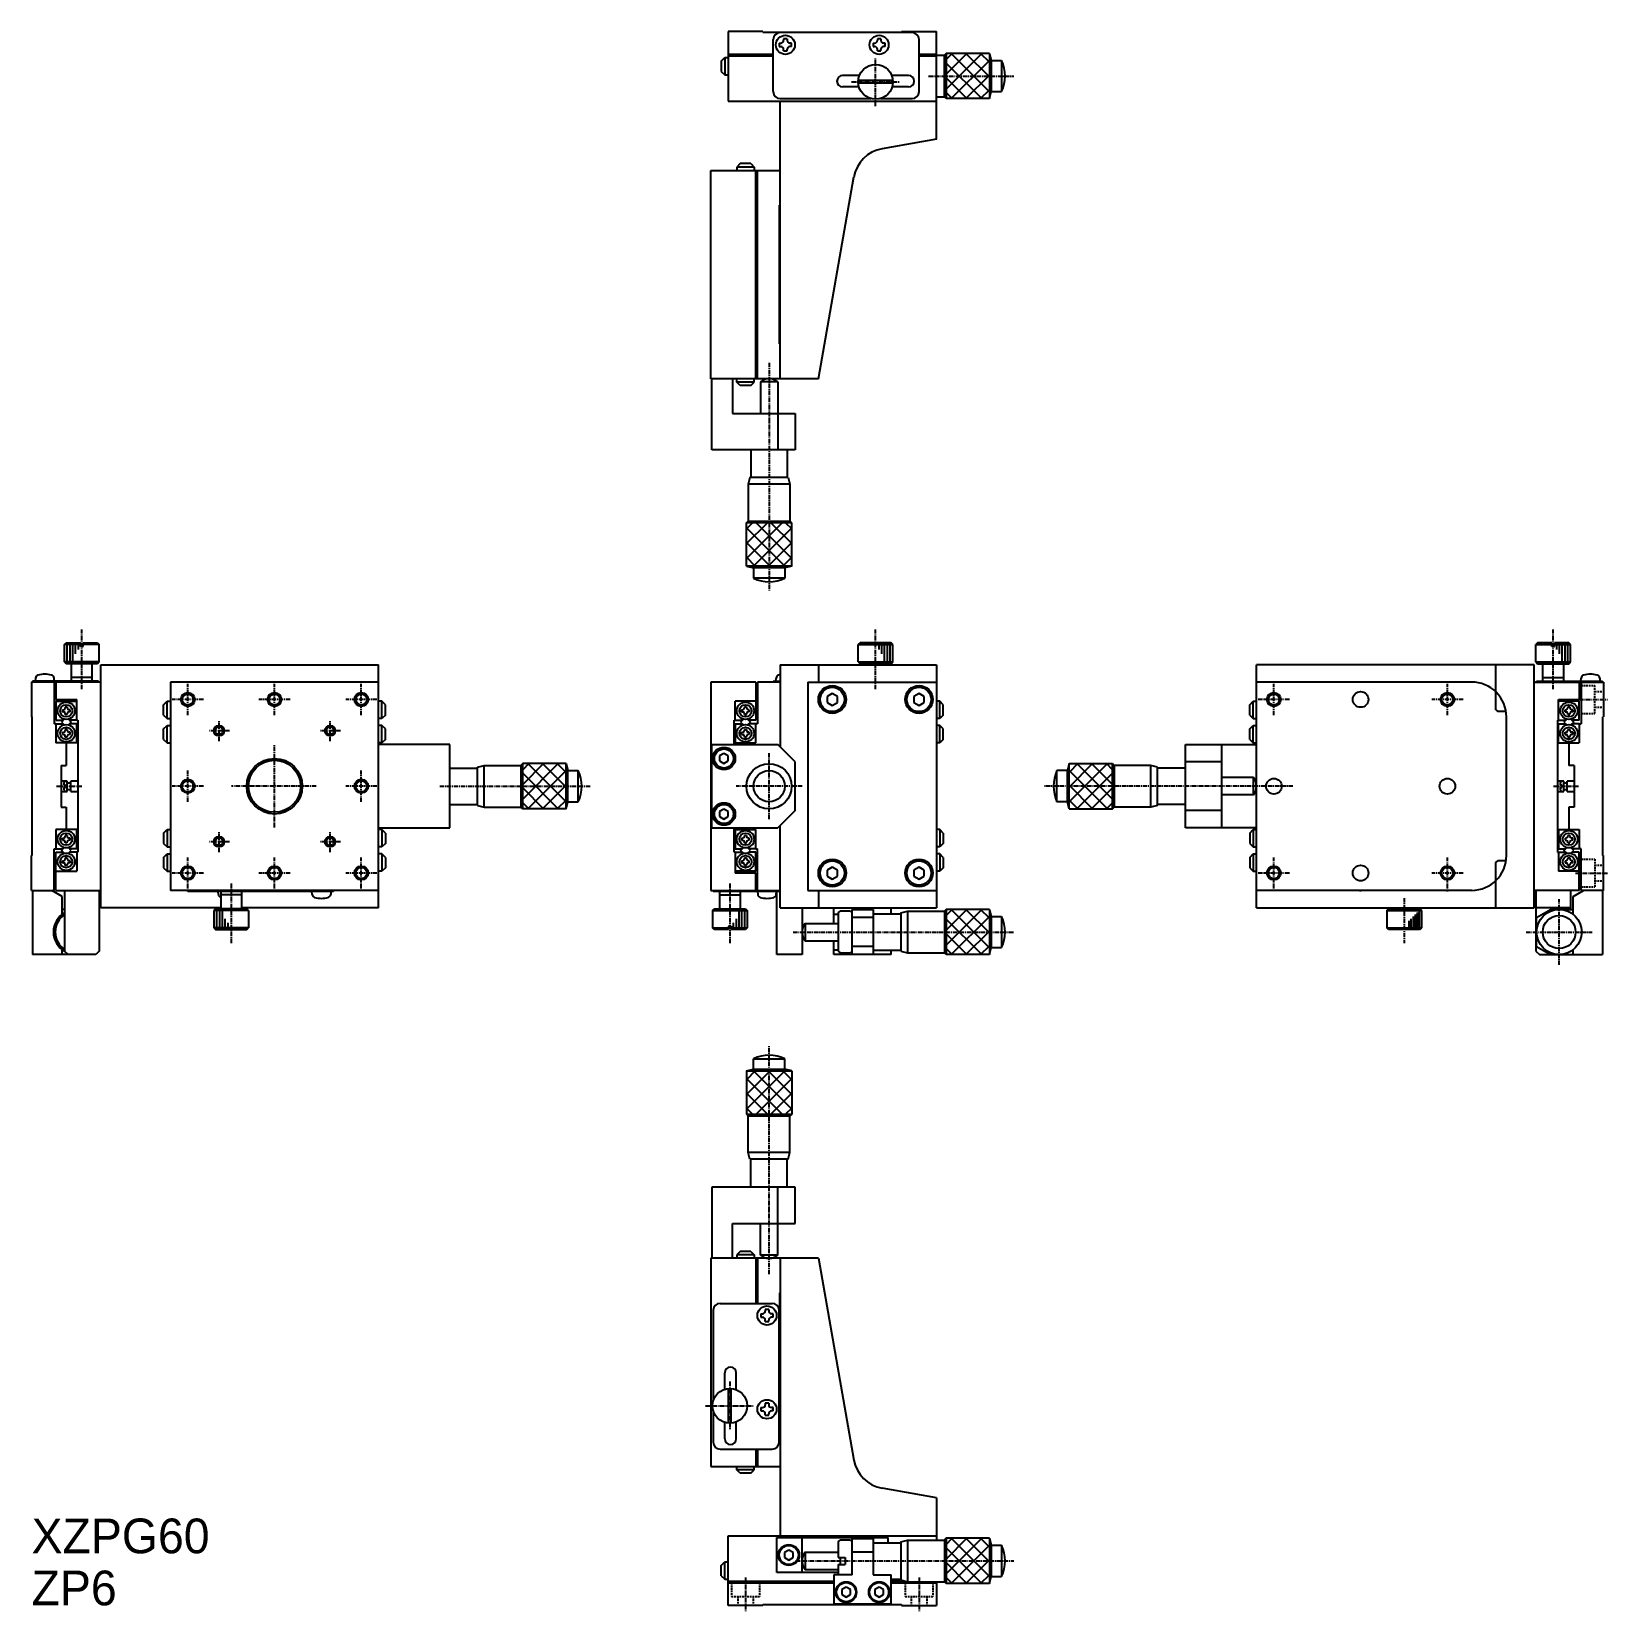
# Model space of a CAD drawing. Extents: x 12 to 466, y 8 to 463.
import ezdxf

# ---------------------------------------------------------------- set-up
doc = ezdxf.new("R2010")
doc.units = 0
doc.linetypes.add('CENTER', pattern=[2, 1.25, -0.25, 0.25, -0.25])
doc.linetypes.add('DASHED', pattern=[0.75, 0.5, -0.25])
doc.layers.get('0').update_dxf_attribs({"linetype": 'CONTINUOUS'})
doc.layers.add('CENTER', color=1, linetype='CENTER')

msp = doc.modelspace()

# ---------------------------------------------------------------- texts
at = {"color": 7, "linetype": 'CONTINUOUS'}
for s, p in [('XZPG60', (12, 25.01)), ('ZP6', (12, 10.01))]:
    msp.add_text(s, height=10, dxfattribs=at).set_placement(p)

# ---------------------------------------------------------------- linework, layer by layer
at = {"color": 7, "linetype": 'CONTINUOUS'}
for p, q in [((222.69, 463.42), (212.69, 463.42)), ((212.69, 463.42), (212.69, 443.42)), ((222.69, 463.22), (222.69, 463.42)), ((222.69, 463.22), (262.69, 463.22)), ((225.69, 446.12), (225.69, 461.12)), ((227.44, 460.12), (227.89, 460.12)), ((227.44, 460.12), (227.44, 459.12)), ((265.69, 463.12), (227.69, 463.12)), ((229.69, 461.37), (228.69, 461.37)), ((228.69, 461.37), (228.69, 460.92)), ((229.69, 461.37), (229.69, 460.92)), ((230.94, 460.12), (230.49, 460.12)), ((230.94, 459.12), (230.94, 460.12)), ((254.44, 460.12), (254.89, 460.12)), ((254.44, 460.12), (254.44, 459.12)), ((256.69, 461.37), (255.69, 461.37)), ((255.69, 461.37), (255.69, 460.92)), ((256.69, 461.37), (256.69, 460.92)), ((257.94, 460.12), (257.49, 460.12)), ((257.94, 459.12), (257.94, 460.12)), ((262.69, 463.42), (272.69, 463.42)), ((262.69, 463.22), (262.69, 463.42)), ((267.69, 446.12), (267.69, 461.12)), ((272.69, 443.42), (272.69, 463.42)), ((210.73, 454.92), (211.73, 455.92)), ((211.73, 455.92), (211.73, 450.92)), ((211.73, 455.92), (212.69, 455.92)), ((212.69, 456.92), (225.69, 456.92)), ((212.69, 456.42), (225.69, 456.42)), ((227.44, 459.12), (227.89, 459.12)), ((228.69, 457.87), (228.69, 458.32)), ((228.69, 457.87), (229.69, 457.87)), ((229.69, 457.87), (229.69, 458.32)), ((230.94, 459.12), (230.49, 459.12)), ((254.44, 459.12), (254.89, 459.12)), ((255.69, 457.87), (255.69, 458.32)), ((255.69, 457.87), (256.69, 457.87)), ((256.69, 457.87), (256.69, 458.32)), ((257.94, 459.12), (257.49, 459.12)), ((267.69, 456.92), (272.69, 456.92)), ((267.69, 456.42), (272.69, 456.42)), ((272.69, 456.64), (274.99, 456.64)), ((275.49, 457.14), (274.99, 456.64)), ((274.99, 444.61), (274.99, 456.64)), ((275.49, 457.14), (275.49, 444.11)), ((287.99, 457.14), (275.49, 457.14)), ((287.99, 457.14), (287.99, 444.11)), ((287.99, 457.14), (288.49, 455.12)), ((210.73, 454.92), (210.73, 451.92)), ((210.73, 451.92), (211.73, 450.92)), ((211.73, 450.92), (212.69, 450.92)), ((250.55, 450.77), (245.69, 450.77)), ((264.69, 450.77), (259.84, 450.77)), ((288.49, 455.12), (291.49, 455.12)), ((288.49, 455.12), (288.49, 446.12)), ((291.49, 455.12), (291.49, 446.12)), ((250.41, 447.47), (245.69, 447.47)), ((260.18, 449.32), (250.21, 449.32)), ((260.18, 448.52), (250.21, 448.52)), ((264.69, 447.47), (259.98, 447.47)), ((287.99, 444.11), (288.49, 446.12)), ((288.49, 446.12), (291.49, 446.12)), ((212.69, 443.42), (272.69, 443.42)), ((227.69, 444.12), (253.79, 444.12)), ((227.69, 443.42), (272.69, 443.42)), ((227.69, 363.42), (227.69, 443.42)), ((256.59, 444.12), (265.69, 444.12)), ((272.69, 444.61), (274.99, 444.61)), ((272.69, 432.42), (272.69, 443.42)), ((275.49, 444.11), (274.99, 444.61)), ((287.99, 444.11), (275.49, 444.11)), ((272.69, 432.42), (257.05, 429.67)), ((207.69, 423.42), (227.69, 423.42)), ((207.69, 363.42), (207.69, 423.42)), ((216.19, 425.38), (215.19, 424.38)), ((220.19, 424.38), (215.19, 424.38)), ((215.19, 424.38), (215.19, 423.42)), ((219.19, 425.38), (216.19, 425.38)), ((219.19, 425.38), (220.19, 424.38)), ((220.19, 424.38), (220.19, 423.42)), ((220.69, 363.42), (220.69, 423.42)), ((221.19, 363.42), (221.19, 423.42)), ((238.69, 363.42), (248.94, 421.55)), ((227.49, 373.42), (227.49, 413.42)), ((227.69, 413.42), (227.49, 413.42)), ((227.69, 373.42), (227.49, 373.42)), ((238.69, 363.42), (207.69, 363.42)), ((207.99, 342.92), (207.99, 363.42)), ((213.99, 363.42), (213.99, 353.42)), ((215.19, 362.46), (215.19, 363.42)), ((216.19, 361.46), (215.19, 362.46)), ((220.19, 362.46), (215.19, 362.46)), ((219.19, 361.46), (216.19, 361.46)), ((219.19, 361.46), (220.19, 362.46)), ((220.19, 362.46), (220.19, 363.42)), ((227, 362.54), (221.99, 362.55)), ((221.99, 362.55), (221.99, 353.42)), ((226.99, 362.55), (226.99, 342.92)), ((213.99, 353.42), (231.99, 353.42)), ((231.99, 353.42), (231.99, 342.92)), ((231.99, 342.92), (207.99, 342.92)), ((219.24, 342.92), (219.24, 334.92)), ((229.74, 342.92), (229.74, 334.92)), ((218.99, 334.92), (218.48, 332.99)), ((218.48, 332.99), (218.48, 322.42)), ((230.51, 332.99), (218.51, 332.99)), ((229.99, 334.92), (218.99, 334.92)), ((229.99, 334.92), (230.51, 332.99)), ((230.51, 332.99), (230.51, 322.42)), ((217.98, 321.92), (218.48, 322.42)), ((231.01, 321.92), (217.98, 321.92)), ((217.98, 309.42), (217.98, 321.92)), ((218.48, 322.42), (230.51, 322.42)), ((231.01, 321.92), (230.51, 322.42)), ((231.01, 309.42), (231.01, 321.92)), ((231.01, 309.42), (217.98, 309.42)), ((217.98, 309.42), (219.99, 308.92)), ((228.99, 308.92), (219.99, 308.92)), ((219.99, 308.92), (219.99, 305.92)), ((228.99, 305.92), (219.99, 305.92)), ((231.01, 309.42), (228.99, 308.92)), ((228.99, 308.92), (228.99, 305.92)), ((21.5, 286.8), (22, 287.3)), ((26.1, 286.8), (21.5, 286.8)), ((21.5, 281.8), (21.5, 286.8)), ((22, 287.3), (26.1, 287.3)), ((26.1, 286.3), (26.1, 287.3)), ((26.9, 287.3), (31, 287.3)), ((26.9, 286.3), (26.9, 287.3)), ((31.5, 286.8), (26.9, 286.8)), ((31, 287.3), (31.5, 286.8)), ((31.5, 281.8), (31.5, 286.8)), ((250.69, 287.3), (250.19, 286.8)), ((250.19, 286.8), (260.19, 286.8)), ((250.19, 281.8), (250.19, 286.8)), ((259.69, 287.3), (250.69, 287.3)), ((260.19, 286.8), (259.69, 287.3)), ((260.19, 281.8), (260.19, 286.8)), ((445.93, 287.3), (445.43, 286.8)), ((445.43, 286.8), (450.03, 286.8)), ((445.43, 281.8), (445.43, 286.8)), ((450.03, 287.3), (445.93, 287.3)), ((450.03, 286.3), (450.03, 287.3)), ((454.93, 287.3), (450.83, 287.3)), ((450.83, 286.3), (450.83, 287.3)), ((450.83, 286.8), (455.43, 286.8)), ((455.43, 286.8), (454.93, 287.3)), ((455.43, 281.8), (455.43, 286.8)), ((26.5, 286.3), (26.1, 286.3)), ((26.5, 286.3), (26.9, 286.3)), ((450.43, 286.3), (450.03, 286.3)), ((450.43, 286.3), (450.83, 286.3)), ((31.5, 281.8), (21.5, 281.8)), ((22, 281.3), (21.5, 281.8)), ((31, 281.3), (22, 281.3)), ((23.5, 276.3), (23.5, 281.3)), ((29.5, 276.3), (29.5, 281.3)), ((31.5, 281.8), (31, 281.3)), ((32, 281), (112, 281)), ((32, 211), (32, 281)), ((112, 211), (112, 281)), ((227.69, 281), (272.69, 281)), ((227.69, 281), (227.69, 257.3)), ((238.69, 281), (238.69, 276)), ((250.19, 281.8), (260.19, 281.8)), ((250.19, 281.8), (250.69, 281.3)), ((250.69, 281.3), (259.69, 281.3)), ((252.19, 281), (252.19, 281.3)), ((258.19, 281), (258.19, 281.3)), ((259.69, 281.3), (260.19, 281.8)), ((272.69, 281), (272.69, 211)), ((364.93, 211), (364.93, 281)), ((444.93, 281), (364.93, 281)), ((433.93, 273.14), (433.93, 281)), ((444.93, 211), (444.93, 281)), ((445.43, 281.8), (455.43, 281.8)), ((445.43, 281.8), (445.93, 281.3)), ((445.93, 281.3), (454.93, 281.3)), ((447.43, 276.3), (447.43, 281.3)), ((453.43, 276.3), (453.43, 281.3)), ((454.93, 281.3), (455.43, 281.8)), ((12, 276), (12, 266)), ((32, 276), (12, 276)), ((12.3, 276.3), (12.3, 276)), ((31.3, 276.3), (12.3, 276.3)), ((13.13, 277.14), (13.05, 276.3)), ((18.55, 276.3), (18.48, 277.14)), ((18.5, 276), (18.5, 264)), ((19, 276), (19, 271)), ((29.5, 277.3), (23.5, 277.3)), ((31.3, 276), (31.3, 276.3)), ((32, 216), (32, 276)), ((112, 276), (52, 276)), ((52, 276), (52, 216)), ((207.69, 276), (207.69, 216)), ((220.69, 276), (207.69, 276)), ((220.69, 276), (220.69, 265)), ((221.19, 276), (221.19, 264)), ((227.69, 276), (221.19, 276)), ((225.69, 276.3), (227.69, 276.3)), ((225.69, 276.3), (225.69, 276)), ((226.44, 276.3), (226.52, 277.14)), ((235.69, 276), (235.69, 216)), ((235.69, 276), (272.69, 276)), ((426.93, 276), (364.93, 276)), ((433.93, 268), (433.93, 273.14)), ((444.93, 276), (464.93, 276)), ((444.93, 216), (444.93, 276)), ((445.63, 276.3), (464.63, 276.3)), ((445.63, 276), (445.63, 276.3)), ((447.43, 277.3), (453.43, 277.3)), ((457.93, 276), (457.93, 271)), ((458.38, 276.3), (458.46, 277.14)), ((458.43, 276), (458.43, 264)), ((463.81, 277.14), (463.88, 276.3)), ((464.63, 276.3), (464.63, 276)), ((464.93, 276), (464.93, 266)), ((19, 271), (25, 271)), ((19, 270.5), (19, 265)), ((19, 270.5), (25, 270.5)), ((22.3, 268.85), (21.7, 268.85)), ((21.7, 268.85), (21.7, 268.55)), ((22.3, 268.85), (22.3, 268.55)), ((25, 265), (25, 271)), ((50.04, 269.5), (51.04, 270.5)), ((50.04, 266.5), (50.04, 269.5)), ((51.04, 265.5), (51.04, 270.5)), ((51.04, 270.5), (52, 270.5)), ((112.96, 270.5), (112, 270.5)), ((113.96, 269.5), (112.96, 270.5)), ((112.96, 265.5), (112.96, 270.5)), ((113.96, 266.5), (113.96, 269.5)), ((220.69, 270.5), (214.69, 270.5)), ((214.69, 265), (214.69, 270.5)), ((217.39, 268.85), (217.99, 268.85)), ((217.39, 268.85), (217.39, 268.55)), ((217.99, 268.85), (217.99, 268.55)), ((242.69, 272.73), (241.19, 271.86)), ((241.19, 271.86), (241.19, 270.13)), ((241.19, 270.13), (242.69, 269.26)), ((244.19, 271.86), (242.69, 272.73)), ((242.69, 269.26), (244.19, 270.13)), ((244.19, 270.13), (244.19, 271.86)), ((267.69, 272.73), (266.19, 271.86)), ((266.19, 271.86), (266.19, 270.13)), ((266.19, 270.13), (267.69, 269.26)), ((269.19, 271.86), (267.69, 272.73)), ((267.69, 269.26), (269.19, 270.13)), ((269.19, 270.13), (269.19, 271.86)), ((273.65, 270.5), (272.69, 270.5)), ((274.65, 269.5), (273.65, 270.5)), ((273.65, 265.5), (273.65, 270.5)), ((274.65, 266.5), (274.65, 269.5)), ((362.97, 269.5), (363.97, 270.5)), ((362.97, 266.5), (362.97, 269.5)), ((363.97, 265.5), (363.97, 270.5)), ((363.97, 270.5), (364.93, 270.5)), ((451.93, 271), (457.93, 271)), ((451.93, 265), (451.93, 271)), ((457.93, 270.5), (451.93, 270.5)), ((454.63, 268.85), (455.23, 268.85)), ((454.63, 268.85), (454.63, 268.55)), ((455.23, 268.85), (455.23, 268.55)), ((457.93, 265), (457.93, 270.5)), ((12.2, 266), (12, 266)), ((12.2, 226), (12.2, 266)), ((19, 264), (18.5, 264)), ((19, 265), (21.09, 265)), ((19, 264), (21.09, 264)), ((19, 264), (19, 258.5)), ((21.41, 265.32), (20.59, 264.5)), ((20.59, 264.5), (21.41, 263.68)), ((20.9, 268.05), (20.9, 267.45)), ((20.9, 268.05), (21.2, 268.05)), ((20.9, 267.45), (21.2, 267.45)), ((21.7, 266.65), (21.7, 266.95)), ((22.3, 266.65), (21.7, 266.65)), ((22.3, 266.65), (22.3, 266.95)), ((22.6, 265.32), (23.42, 264.5)), ((23.42, 264.5), (22.6, 263.68)), ((23.1, 268.05), (22.8, 268.05)), ((23.1, 267.45), (22.8, 267.45)), ((25, 265), (22.92, 265)), ((25, 264), (22.92, 264)), ((23.1, 267.45), (23.1, 268.05)), ((25, 265), (25.3, 265)), ((25, 258.5), (25, 264)), ((25.3, 265), (25.3, 227)), ((50.04, 266.5), (51.04, 265.5)), ((51.04, 265.5), (52, 265.5)), ((112.96, 265.5), (112, 265.5)), ((113.96, 266.5), (112.96, 265.5)), ((214.39, 258), (214.39, 265)), ((214.39, 265), (214.69, 265)), ((214.69, 265), (216.78, 265)), ((214.69, 264), (214.69, 258.5)), ((214.69, 264), (216.78, 264)), ((217.1, 265.32), (216.28, 264.5)), ((216.28, 264.5), (217.1, 263.68)), ((216.59, 267.45), (216.59, 268.05)), ((216.59, 268.05), (216.89, 268.05)), ((216.59, 267.45), (216.89, 267.45)), ((217.39, 266.65), (217.39, 266.95)), ((217.39, 266.65), (217.99, 266.65)), ((217.99, 266.65), (217.99, 266.95)), ((218.29, 265.32), (219.11, 264.5)), ((219.11, 264.5), (218.29, 263.68)), ((218.79, 268.05), (218.49, 268.05)), ((218.79, 267.45), (218.49, 267.45)), ((220.69, 265), (218.61, 265)), ((220.69, 264), (218.61, 264)), ((218.79, 268.05), (218.79, 267.45)), ((221.19, 264), (220.69, 264)), ((220.69, 258.5), (220.69, 264)), ((273.65, 265.5), (272.69, 265.5)), ((274.65, 266.5), (273.65, 265.5)), ((362.97, 266.5), (363.97, 265.5)), ((363.97, 265.5), (364.93, 265.5)), ((433.93, 268), (434.43, 267.5)), ((436.82, 267.5), (434.43, 267.5)), ((436.93, 226), (436.93, 266)), ((451.63, 265), (451.63, 227)), ((451.93, 265), (451.63, 265)), ((451.93, 265), (454.02, 265)), ((451.93, 264), (454.02, 264)), ((451.93, 258.5), (451.93, 264)), ((454.34, 265.32), (453.52, 264.5)), ((453.52, 264.5), (454.34, 263.68)), ((453.83, 267.45), (453.83, 268.05)), ((453.83, 268.05), (454.13, 268.05)), ((453.83, 267.45), (454.13, 267.45)), ((454.63, 266.65), (454.63, 266.95)), ((454.63, 266.65), (455.23, 266.65)), ((455.23, 266.65), (455.23, 266.95)), ((455.53, 265.32), (456.35, 264.5)), ((456.35, 264.5), (455.53, 263.68)), ((456.03, 268.05), (455.73, 268.05)), ((456.03, 267.45), (455.73, 267.45)), ((457.93, 265), (455.85, 265)), ((457.93, 264), (455.85, 264)), ((456.03, 268.05), (456.03, 267.45)), ((457.93, 264), (458.43, 264)), ((457.93, 264), (457.93, 258.5)), ((464.73, 226), (464.73, 266)), ((464.73, 266), (464.93, 266)), ((20.9, 261.55), (20.9, 260.95)), ((20.9, 261.55), (21.2, 261.55)), ((20.9, 260.95), (21.2, 260.95)), ((22.3, 262.35), (21.7, 262.35)), ((21.7, 262.35), (21.7, 262.05)), ((21.7, 260.15), (21.7, 260.45)), ((22.3, 260.15), (21.7, 260.15)), ((22.3, 262.35), (22.3, 262.05)), ((22.3, 260.15), (22.3, 260.45)), ((23.1, 261.55), (22.8, 261.55)), ((23.1, 260.95), (22.8, 260.95)), ((23.1, 260.95), (23.1, 261.55)), ((50.04, 262.5), (51.04, 263.5)), ((50.04, 259.5), (50.04, 262.5)), ((50.04, 259.5), (51.04, 258.5)), ((51.04, 258.5), (51.04, 263.5)), ((51.04, 263.5), (52, 263.5)), ((112.96, 263.5), (112, 263.5)), ((113.96, 262.5), (112.96, 263.5)), ((112.96, 258.5), (112.96, 263.5)), ((113.96, 259.5), (112.96, 258.5)), ((113.96, 259.5), (113.96, 262.5)), ((216.59, 260.95), (216.59, 261.55)), ((216.59, 261.55), (216.89, 261.55)), ((216.59, 260.95), (216.89, 260.95)), ((217.39, 262.35), (217.99, 262.35)), ((217.39, 262.35), (217.39, 262.05)), ((217.39, 260.15), (217.39, 260.45)), ((217.39, 260.15), (217.99, 260.15)), ((217.99, 262.35), (217.99, 262.05)), ((217.99, 260.15), (217.99, 260.45)), ((218.79, 261.55), (218.49, 261.55)), ((218.79, 260.95), (218.49, 260.95)), ((218.79, 261.55), (218.79, 260.95)), ((273.65, 263.5), (272.69, 263.5)), ((274.65, 262.5), (273.65, 263.5)), ((273.65, 258.5), (273.65, 263.5)), ((274.65, 259.5), (273.65, 258.5)), ((274.65, 259.5), (274.65, 262.5)), ((362.97, 262.5), (363.97, 263.5)), ((362.97, 259.5), (362.97, 262.5)), ((362.97, 259.5), (363.97, 258.5)), ((363.97, 258.5), (363.97, 263.5)), ((363.97, 263.5), (364.93, 263.5)), ((453.83, 260.95), (453.83, 261.55)), ((453.83, 261.55), (454.13, 261.55)), ((453.83, 260.95), (454.13, 260.95)), ((454.63, 262.35), (455.23, 262.35)), ((454.63, 262.35), (454.63, 262.05)), ((454.63, 260.15), (454.63, 260.45)), ((454.63, 260.15), (455.23, 260.15)), ((455.23, 262.35), (455.23, 262.05)), ((455.23, 260.15), (455.23, 260.45)), ((456.03, 261.55), (455.73, 261.55)), ((456.03, 260.95), (455.73, 260.95)), ((456.03, 261.55), (456.03, 260.95)), ((25, 258.5), (19, 258.5)), ((22, 258.5), (22, 252)), ((51.04, 258.5), (52, 258.5)), ((112.96, 258.5), (112, 258.5)), ((132.5, 258), (112, 258)), ((132.5, 234), (132.5, 258)), ((207.99, 258), (226.99, 258)), ((207.99, 234), (207.99, 258)), ((211.49, 255.44), (210.24, 254.72)), ((212.74, 254.72), (211.49, 255.44)), ((214.69, 258.5), (220.69, 258.5)), ((217.69, 258), (217.69, 258.5)), ((231.99, 253), (226.99, 258)), ((273.65, 258.5), (272.69, 258.5)), ((344.43, 258), (364.93, 258)), ((344.43, 234), (344.43, 258)), ((354.93, 234), (354.93, 258)), ((363.97, 258.5), (364.93, 258.5)), ((451.93, 258.5), (457.93, 258.5)), ((454.93, 258.5), (454.93, 252)), ((20.5, 252), (22, 252)), ((20.5, 252), (20.5, 240)), ((132.5, 251.25), (140.5, 251.25)), ((140.5, 251.5), (142.44, 252.01)), ((140.5, 240.5), (140.5, 251.5)), ((142.44, 252.01), (153, 252.01)), ((142.44, 239.98), (142.44, 251.98)), ((153.5, 252.51), (153, 252.01)), ((153, 252.01), (153, 239.98)), ((153.5, 239.48), (153.5, 252.51)), ((166, 252.51), (153.5, 252.51)), ((166, 239.48), (166, 252.51)), ((166, 252.51), (166.5, 250.5)), ((166.5, 241.5), (166.5, 250.5)), ((166.5, 250.5), (169.5, 250.5)), ((169.5, 241.5), (169.5, 250.5)), ((210.24, 254.72), (210.24, 253.28)), ((210.24, 253.28), (211.49, 252.55)), ((211.49, 252.55), (212.74, 253.28)), ((212.74, 253.28), (212.74, 254.72)), ((231.99, 239), (231.99, 253)), ((307.43, 241.5), (307.43, 250.5)), ((310.43, 250.5), (307.43, 250.5)), ((310.93, 252.51), (310.43, 250.5)), ((310.43, 241.5), (310.43, 250.5)), ((310.93, 239.48), (310.93, 252.51)), ((310.93, 252.51), (323.43, 252.51)), ((323.43, 239.48), (323.43, 252.51)), ((323.43, 252.51), (323.93, 252.01)), ((323.93, 252.01), (323.93, 239.98)), ((334.5, 252.01), (323.93, 252.01)), ((336.43, 251.5), (334.5, 252.01)), ((334.5, 239.98), (334.5, 251.98)), ((336.43, 240.5), (336.43, 251.5)), ((344.43, 251.25), (336.43, 251.25)), ((354.93, 253), (344.43, 253)), ((456.43, 252), (454.93, 252)), ((456.43, 252), (456.43, 240)), ((22.3, 247.5), (20.5, 247.5)), ((21.3, 247), (21.8, 247.5)), ((21.3, 247), (21.3, 246.4)), ((21.3, 246.4), (21.8, 246.4)), ((21.8, 246.4), (21.8, 245.6)), ((22.3, 244.5), (22.3, 247.5)), ((22.3, 247), (23.3, 247)), ((23.3, 244.5), (23.3, 247.5)), ((25.3, 247.5), (23.3, 247.5)), ((364.06, 248.5), (354.93, 248.5)), ((364.05, 243.49), (364.06, 248.5)), ((453.43, 247.5), (451.63, 247.5)), ((452.43, 247), (452.93, 247.5)), ((452.43, 247), (452.43, 246.4)), ((452.43, 246.4), (452.93, 246.4)), ((452.93, 246.4), (452.93, 245.6)), ((453.43, 244.5), (453.43, 247.5)), ((453.43, 247), (454.43, 247)), ((454.43, 244.5), (454.43, 247.5)), ((456.43, 247.5), (454.43, 247.5)), ((20.5, 244.5), (22.3, 244.5)), ((21.3, 245.6), (21.3, 245)), ((21.3, 245.6), (21.8, 245.6)), ((21.3, 245), (21.8, 244.5)), ((23.3, 245), (22.3, 245)), ((23.3, 244.5), (25.3, 244.5)), ((166, 239.48), (166.5, 241.5)), ((166.5, 241.5), (169.5, 241.5)), ((310.43, 241.5), (307.43, 241.5)), ((310.93, 239.48), (310.43, 241.5)), ((364.06, 243.5), (354.93, 243.5)), ((451.63, 244.5), (453.43, 244.5)), ((452.43, 245.6), (452.43, 245)), ((452.43, 245.6), (452.93, 245.6)), ((452.43, 245), (452.93, 244.5)), ((454.43, 245), (453.43, 245)), ((454.43, 244.5), (456.43, 244.5)), ((20.5, 240), (22, 240)), ((22, 240), (22, 233.5)), ((132.5, 240.75), (140.5, 240.75)), ((140.5, 240.5), (142.44, 239.98)), ((142.44, 239.98), (153, 239.98)), ((153.5, 239.48), (153, 239.98)), ((166, 239.48), (153.5, 239.48)), ((211.49, 239.44), (210.24, 238.72)), ((210.24, 238.72), (210.24, 237.28)), ((210.24, 237.28), (211.49, 236.55)), ((212.74, 238.72), (211.49, 239.44)), ((211.49, 236.55), (212.74, 237.28)), ((212.74, 237.28), (212.74, 238.72)), ((231.99, 239), (226.99, 234)), ((310.93, 239.48), (323.43, 239.48)), ((323.43, 239.48), (323.93, 239.98)), ((334.5, 239.98), (323.93, 239.98)), ((336.43, 240.5), (334.5, 239.98)), ((344.43, 240.75), (336.43, 240.75)), ((354.93, 239), (344.43, 239)), ((454.93, 240), (454.93, 233.5)), ((456.43, 240), (454.93, 240)), ((19, 233.5), (19, 228)), ((25, 233.5), (19, 233.5)), ((25, 228), (25, 233.5)), ((50.04, 232.5), (51.04, 233.5)), ((50.04, 232.5), (50.04, 229.5)), ((51.04, 233.5), (51.04, 228.5)), ((51.04, 233.5), (52, 233.5)), ((112, 234), (132.5, 234)), ((112.96, 233.5), (112, 233.5)), ((113.96, 232.5), (112.96, 233.5)), ((112.96, 233.5), (112.96, 228.5)), ((113.96, 232.5), (113.96, 229.5)), ((207.99, 234), (226.99, 234)), ((214.39, 227), (214.39, 234)), ((214.69, 233.5), (220.69, 233.5)), ((214.69, 233.5), (214.69, 228)), ((217.69, 233.5), (217.69, 234)), ((220.69, 228), (220.69, 233.5)), ((227.69, 211), (227.69, 234.7)), ((273.65, 233.5), (272.69, 233.5)), ((274.65, 232.5), (273.65, 233.5)), ((273.65, 233.5), (273.65, 228.5)), ((274.65, 232.5), (274.65, 229.5)), ((364.93, 234), (344.43, 234)), ((362.97, 232.5), (363.97, 233.5)), ((362.97, 232.5), (362.97, 229.5)), ((363.97, 233.5), (363.97, 228.5)), ((363.97, 233.5), (364.93, 233.5)), ((451.93, 233.5), (451.93, 228)), ((451.93, 233.5), (457.93, 233.5)), ((457.93, 233.5), (457.93, 228)), ((18.5, 228), (19, 228)), ((18.5, 216), (18.5, 228)), ((19, 228), (21.09, 228)), ((20.59, 227.5), (21.41, 228.32)), ((20.9, 230.45), (20.9, 231.05)), ((20.9, 231.05), (21.2, 231.05)), ((20.9, 230.45), (21.2, 230.45)), ((22.3, 231.85), (21.7, 231.85)), ((21.7, 231.85), (21.7, 231.55)), ((21.7, 229.65), (21.7, 229.95)), ((22.3, 229.65), (21.7, 229.65)), ((22.3, 231.85), (22.3, 231.55)), ((22.3, 229.65), (22.3, 229.95)), ((23.42, 227.5), (22.6, 228.32)), ((23.1, 231.05), (22.8, 231.05)), ((23.1, 230.45), (22.8, 230.45)), ((25, 228), (22.92, 228)), ((23.1, 231.05), (23.1, 230.45)), ((50.04, 229.5), (51.04, 228.5)), ((51.04, 228.5), (52, 228.5)), ((112.96, 228.5), (112, 228.5)), ((113.96, 229.5), (112.96, 228.5)), ((214.69, 228), (216.78, 228)), ((216.28, 227.5), (217.1, 228.32)), ((216.59, 231.05), (216.59, 230.45)), ((216.59, 231.05), (216.89, 231.05)), ((216.59, 230.45), (216.89, 230.45)), ((217.39, 231.85), (217.99, 231.85)), ((217.39, 231.85), (217.39, 231.55)), ((217.39, 229.65), (217.39, 229.95)), ((217.39, 229.65), (217.99, 229.65)), ((217.99, 231.85), (217.99, 231.55)), ((217.99, 229.65), (217.99, 229.95)), ((219.11, 227.5), (218.29, 228.32)), ((218.79, 231.05), (218.49, 231.05)), ((218.79, 230.45), (218.49, 230.45)), ((220.69, 228), (218.61, 228)), ((218.79, 230.45), (218.79, 231.05)), ((220.69, 228), (221.19, 228)), ((221.19, 216), (221.19, 228)), ((273.65, 228.5), (272.69, 228.5)), ((274.65, 229.5), (273.65, 228.5)), ((362.97, 229.5), (363.97, 228.5)), ((363.97, 228.5), (364.93, 228.5)), ((451.93, 228), (454.02, 228)), ((453.52, 227.5), (454.34, 228.32)), ((453.83, 231.05), (453.83, 230.45)), ((453.83, 231.05), (454.13, 231.05)), ((453.83, 230.45), (454.13, 230.45)), ((454.63, 231.85), (455.23, 231.85)), ((454.63, 231.85), (454.63, 231.55)), ((454.63, 229.65), (454.63, 229.95)), ((454.63, 229.65), (455.23, 229.65)), ((455.23, 231.85), (455.23, 231.55)), ((455.23, 229.65), (455.23, 229.95)), ((456.35, 227.5), (455.53, 228.32)), ((456.03, 231.05), (455.73, 231.05)), ((456.03, 230.45), (455.73, 230.45)), ((457.93, 228), (455.85, 228)), ((456.03, 230.45), (456.03, 231.05)), ((458.43, 228), (457.93, 228)), ((458.43, 216), (458.43, 228)), ((12, 216), (12, 226)), ((12.2, 226), (12, 226)), ((19, 221.5), (19, 227)), ((19, 227), (21.09, 227)), ((21.41, 226.68), (20.59, 227.5)), ((20.9, 223.95), (20.9, 224.55)), ((20.9, 224.55), (21.2, 224.55)), ((20.9, 223.95), (21.2, 223.95)), ((22.3, 225.35), (21.7, 225.35)), ((21.7, 225.35), (21.7, 225.05)), ((21.7, 223.15), (21.7, 223.45)), ((22.3, 223.15), (21.7, 223.15)), ((22.3, 225.35), (22.3, 225.05)), ((22.3, 223.15), (22.3, 223.45)), ((22.6, 226.68), (23.42, 227.5)), ((23.1, 224.55), (22.8, 224.55)), ((23.1, 223.95), (22.8, 223.95)), ((25, 227), (22.92, 227)), ((23.1, 224.55), (23.1, 223.95)), ((25.3, 227), (25, 227)), ((25, 227), (25, 221.5)), ((50.04, 225.5), (51.04, 226.5)), ((50.04, 225.5), (50.04, 222.5)), ((51.04, 226.5), (51.04, 221.5)), ((51.04, 226.5), (52, 226.5)), ((112.96, 226.5), (112, 226.5)), ((113.96, 225.5), (112.96, 226.5)), ((112.96, 226.5), (112.96, 221.5)), ((113.96, 225.5), (113.96, 222.5)), ((214.69, 227), (214.39, 227)), ((214.69, 227), (216.78, 227)), ((214.69, 227), (214.69, 221)), ((217.1, 226.68), (216.28, 227.5)), ((216.59, 224.55), (216.59, 223.95)), ((216.59, 224.55), (216.89, 224.55)), ((216.59, 223.95), (216.89, 223.95)), ((217.39, 225.35), (217.99, 225.35)), ((217.39, 225.35), (217.39, 225.05)), ((217.39, 223.15), (217.39, 223.45)), ((217.39, 223.15), (217.99, 223.15)), ((217.99, 225.35), (217.99, 225.05)), ((217.99, 223.15), (217.99, 223.45)), ((218.29, 226.68), (219.11, 227.5)), ((218.79, 224.55), (218.49, 224.55)), ((218.79, 223.95), (218.49, 223.95)), ((220.69, 227), (218.61, 227)), ((218.79, 223.95), (218.79, 224.55)), ((220.69, 221.5), (220.69, 227)), ((273.65, 226.5), (272.69, 226.5)), ((274.65, 225.5), (273.65, 226.5)), ((273.65, 226.5), (273.65, 221.5)), ((274.65, 225.5), (274.65, 222.5)), ((362.97, 225.5), (363.97, 226.5)), ((362.97, 225.5), (362.97, 222.5)), ((363.97, 226.5), (363.97, 221.5)), ((363.97, 226.5), (364.93, 226.5)), ((433.93, 224), (434.43, 224.5)), ((433.93, 218.86), (433.93, 224)), ((436.82, 224.5), (434.43, 224.5)), ((451.63, 227), (451.93, 227)), ((451.93, 227), (454.02, 227)), ((451.93, 227), (451.93, 221.5)), ((454.34, 226.68), (453.52, 227.5)), ((453.83, 224.55), (453.83, 223.95)), ((453.83, 224.55), (454.13, 224.55)), ((453.83, 223.95), (454.13, 223.95)), ((454.63, 225.35), (455.23, 225.35)), ((454.63, 225.35), (454.63, 225.05)), ((454.63, 223.15), (454.63, 223.45)), ((454.63, 223.15), (455.23, 223.15)), ((455.23, 225.35), (455.23, 225.05)), ((455.23, 223.15), (455.23, 223.45)), ((455.53, 226.68), (456.35, 227.5)), ((456.03, 224.55), (455.73, 224.55)), ((456.03, 223.95), (455.73, 223.95)), ((457.93, 227), (455.85, 227)), ((456.03, 223.95), (456.03, 224.55)), ((457.93, 221.5), (457.93, 227)), ((464.73, 226), (464.93, 226)), ((464.93, 216), (464.93, 226)), ((19, 216), (19, 221.5)), ((19, 221.5), (25, 221.5)), ((50.04, 222.5), (51.04, 221.5)), ((51.04, 221.5), (52, 221.5)), ((112.96, 221.5), (112, 221.5)), ((113.96, 222.5), (112.96, 221.5)), ((220.69, 221.5), (214.69, 221.5)), ((220.69, 221), (214.69, 221)), ((220.69, 216), (220.69, 221)), ((242.69, 222.73), (241.19, 221.86)), ((241.19, 221.86), (241.19, 220.13)), ((241.19, 220.13), (242.69, 219.26)), ((244.19, 221.86), (242.69, 222.73)), ((242.69, 219.26), (244.19, 220.13)), ((244.19, 220.13), (244.19, 221.86)), ((267.69, 222.73), (266.19, 221.86)), ((266.19, 221.86), (266.19, 220.13)), ((266.19, 220.13), (267.69, 219.26)), ((269.19, 221.86), (267.69, 222.73)), ((267.69, 219.26), (269.19, 220.13)), ((269.19, 220.13), (269.19, 221.86)), ((273.65, 221.5), (272.69, 221.5)), ((274.65, 222.5), (273.65, 221.5)), ((362.97, 222.5), (363.97, 221.5)), ((363.97, 221.5), (364.93, 221.5)), ((433.93, 211), (433.93, 218.86)), ((457.93, 221.5), (451.93, 221.5)), ((457.93, 216), (457.93, 221.5)), ((12, 216), (18.5, 216)), ((12.3, 216), (12.3, 197.5)), ((20.8, 214.26), (17.8, 216)), ((19, 216), (32, 216)), ((20.8, 209.12), (20.8, 214.26)), ((21.5, 216), (21.5, 198.5)), ((31.5, 216), (31.5, 198.5)), ((112, 216), (52, 216)), ((57, 215.7), (57, 216)), ((99, 215.7), (57, 215.7)), ((65.83, 214.85), (65.75, 215.7)), ((66.5, 215.7), (66.5, 210.7)), ((72.5, 214.7), (66.5, 214.7)), ((72.5, 215.7), (72.5, 210.7)), ((92.83, 214.85), (92.75, 215.7)), ((98.25, 215.7), (98.18, 214.85)), ((99, 215.7), (99, 216)), ((207.69, 216), (227.69, 216)), ((208.39, 216), (208.39, 215.7)), ((227.39, 215.7), (208.39, 215.7)), ((210.19, 215.7), (210.19, 210.7)), ((210.19, 214.7), (216.19, 214.7)), ((216.19, 215.7), (216.19, 210.7)), ((221.14, 215.7), (221.22, 214.85)), ((226.57, 214.85), (226.64, 215.7)), ((226.69, 197.5), (226.69, 215.7)), ((227.39, 215.7), (227.39, 216)), ((235.69, 216), (272.69, 216)), ((238.69, 216), (238.69, 211)), ((426.93, 216), (364.93, 216)), ((394.93, 215.7), (394.93, 216)), ((419.93, 215.7), (419.93, 216)), ((457.93, 216), (444.93, 216)), ((445.43, 216), (445.43, 198.5)), ((455.43, 216), (455.43, 210.5)), ((456.13, 214.26), (459.13, 216)), ((456.13, 209.12), (456.13, 214.26)), ((464.93, 216), (458.43, 216)), ((464.63, 216), (464.63, 197.5)), ((21.5, 210.5), (20.8, 210.5)), ((66.5, 211), (32, 211)), ((65, 210.7), (64.5, 210.2)), ((74.5, 210.2), (64.5, 210.2)), ((64.5, 210.2), (64.5, 205.2)), ((74, 210.7), (65, 210.7)), ((112, 211), (72.5, 211)), ((74.5, 210.2), (74, 210.7)), ((74.5, 210.2), (74.5, 205.2)), ((208.19, 210.2), (208.69, 210.7)), ((208.19, 210.2), (218.19, 210.2)), ((208.19, 210.2), (208.19, 205.2)), ((208.69, 210.7), (217.69, 210.7)), ((217.69, 210.7), (218.19, 210.2)), ((218.19, 210.2), (218.19, 205.2)), ((227.69, 211), (272.69, 211)), ((233.99, 211), (233.99, 197.5)), ((243.19, 206.5), (243.19, 211)), ((244.44, 209.5), (244.94, 210)), ((244.44, 209.5), (244.44, 198.5)), ((247.94, 210), (244.94, 210)), ((247.94, 210), (248.44, 209.5)), ((248.44, 210.5), (254.44, 210.5)), ((248.44, 197.5), (248.44, 210.5)), ((254.44, 210.5), (254.44, 197.5)), ((259.69, 209.25), (259.69, 211)), ((262.44, 209.5), (264.38, 210.01)), ((262.44, 209.5), (262.44, 198.5)), ((264.38, 210.01), (264.38, 198.01)), ((264.38, 210.01), (274.99, 210.01)), ((275.49, 210.51), (274.99, 210.01)), ((274.99, 210.01), (274.99, 197.98)), ((275.49, 210.51), (275.49, 197.48)), ((287.99, 210.51), (275.49, 210.51)), ((287.99, 210.51), (287.99, 197.48)), ((287.99, 210.51), (288.49, 208.5)), ((364.93, 211), (444.93, 211)), ((402.43, 210.2), (402.93, 210.7)), ((402.43, 210.2), (412.43, 210.2)), ((402.43, 210.2), (402.43, 205.2)), ((402.93, 210.7), (411.93, 210.7)), ((404.43, 211), (404.43, 210.7)), ((410.43, 211), (410.43, 210.7)), ((411.93, 210.7), (412.43, 210.2)), ((412.43, 210.2), (412.43, 205.2)), ((455.43, 211), (445.43, 211)), ((445.63, 208.2), (449.61, 210.5)), ((449.61, 210.5), (456.13, 210.5)), ((74.5, 205.2), (64.5, 205.2)), ((64.5, 205.2), (65, 204.7)), ((74, 204.7), (74.5, 205.2)), ((208.19, 205.2), (212.79, 205.2)), ((208.69, 204.7), (208.19, 205.2)), ((213.19, 205.7), (212.79, 205.7)), ((212.79, 205.7), (212.79, 204.7)), ((213.19, 205.7), (213.59, 205.7)), ((213.59, 205.7), (213.59, 204.7)), ((213.59, 205.2), (218.19, 205.2)), ((218.19, 205.2), (217.69, 204.7)), ((234.87, 206.5), (234.87, 201.5)), ((234.87, 206.5), (244.44, 206.5)), ((243.19, 209.12), (244.44, 209.12)), ((254.44, 208.2), (248.44, 208.2)), ((254.44, 209.25), (262.44, 209.25)), ((288.49, 208.5), (291.49, 208.5)), ((288.49, 208.5), (288.49, 199.5)), ((291.49, 208.5), (291.49, 199.5)), ((402.43, 205.2), (412.43, 205.2)), ((402.93, 204.7), (402.43, 205.2)), ((412.43, 205.2), (411.93, 204.7)), ((445.63, 199.79), (445.63, 208.2)), ((65, 204.7), (74, 204.7)), ((212.79, 204.7), (208.69, 204.7)), ((217.69, 204.7), (213.59, 204.7)), ((234.87, 201.5), (244.44, 201.5)), ((243.19, 197.5), (243.19, 201.5)), ((411.93, 204.7), (402.93, 204.7)), ((30.5, 197.5), (12.3, 197.5)), ((20.8, 197.5), (20.8, 198.87)), ((22.5, 197.5), (21.5, 198.5)), ((31.5, 198.5), (30.5, 197.5)), ((233.99, 197.5), (226.69, 197.5)), ((243.19, 198.87), (244.44, 198.87)), ((259.69, 197.5), (243.19, 197.5)), ((244.44, 198.5), (244.94, 198)), ((244.94, 198), (247.94, 198)), ((248.44, 198.5), (247.94, 198)), ((254.44, 199.79), (248.44, 199.79)), ((254.44, 198.75), (262.44, 198.75)), ((259.69, 197.5), (259.69, 198.75)), ((262.44, 198.5), (264.38, 197.98)), ((264.38, 197.98), (274.99, 197.98)), ((275.49, 197.48), (274.99, 197.98)), ((287.99, 197.48), (275.49, 197.48)), ((287.99, 197.48), (288.49, 199.5)), ((288.49, 199.5), (291.49, 199.5)), ((445.43, 198.5), (446.43, 197.5)), ((445.63, 199.79), (449.61, 197.5)), ((446.43, 197.5), (464.63, 197.5)), ((456.13, 197.5), (456.13, 198.87)), ((217.98, 164.01), (219.99, 164.51)), ((217.98, 164.01), (231.01, 164.01)), ((217.98, 164.01), (217.98, 151.51)), ((219.99, 167.51), (228.99, 167.51)), ((219.99, 164.51), (219.99, 167.51)), ((219.99, 164.51), (228.99, 164.51)), ((228.99, 164.51), (228.99, 167.51)), ((231.01, 164.01), (228.99, 164.51)), ((231.01, 164.01), (231.01, 151.51)), ((217.98, 151.51), (231.01, 151.51)), ((217.98, 151.51), (218.48, 151.01)), ((218.48, 151.01), (230.51, 151.01)), ((218.48, 140.44), (218.48, 151.01)), ((231.01, 151.51), (230.51, 151.01)), ((230.51, 140.44), (230.51, 151.01)), ((218.99, 138.51), (218.48, 140.44)), ((230.51, 140.44), (218.51, 140.44)), ((229.99, 138.51), (218.99, 138.51)), ((219.24, 130.51), (219.24, 138.51)), ((229.74, 130.51), (229.74, 138.51)), ((229.99, 138.51), (230.51, 140.44)), ((207.99, 130.51), (207.99, 110.01)), ((231.99, 130.51), (207.99, 130.51)), ((226.99, 110.89), (226.99, 130.51)), ((231.99, 120.01), (231.99, 130.51)), ((213.99, 110.01), (213.99, 120.01)), ((213.99, 120.01), (231.99, 120.01)), ((221.99, 110.89), (221.99, 120.01)), ((238.69, 110.01), (207.69, 110.01)), ((207.69, 110.01), (207.69, 50.01)), ((216.19, 111.97), (215.19, 110.97)), ((220.19, 110.97), (215.19, 110.97)), ((215.19, 110.97), (215.19, 110.01)), ((219.19, 111.97), (216.19, 111.97)), ((219.19, 111.97), (220.19, 110.97)), ((220.19, 110.97), (220.19, 110.01)), ((220.69, 110.01), (220.69, 97.01)), ((221.19, 110.01), (221.19, 97.01)), ((227, 110.89), (221.99, 110.89)), ((227.69, 110.01), (227.69, 30.01)), ((238.69, 110.01), (248.94, 51.88)), ((210.39, 97.01), (225.39, 97.01)), ((227.49, 100.01), (227.49, 60.01)), ((227.49, 100.01), (227.69, 100.01)), ((208.39, 95.01), (208.39, 68.91)), ((222.14, 94.01), (222.59, 94.01)), ((222.14, 94.01), (222.14, 93.01)), ((222.14, 93.01), (222.59, 93.01)), ((223.39, 95.26), (223.39, 94.81)), ((224.39, 95.26), (223.39, 95.26)), ((223.39, 91.76), (223.39, 92.21)), ((223.39, 91.76), (224.39, 91.76)), ((224.39, 95.26), (224.39, 94.81)), ((224.39, 91.76), (224.39, 92.21)), ((225.64, 94.01), (225.19, 94.01)), ((225.64, 93.01), (225.19, 93.01)), ((225.64, 93.01), (225.64, 94.01)), ((227.39, 57.01), (227.39, 95.01)), ((211.74, 72.29), (211.74, 77.01)), ((215.04, 72.15), (215.04, 77.01)), ((212.79, 62.52), (212.79, 72.49)), ((213.59, 62.52), (213.59, 72.49)), ((208.39, 66.11), (208.39, 57.01)), ((222.14, 67.01), (222.59, 67.01)), ((222.14, 67.01), (222.14, 66.01)), ((222.14, 66.01), (222.59, 66.01)), ((223.39, 68.26), (223.39, 67.81)), ((224.39, 68.26), (223.39, 68.26)), ((223.39, 64.76), (223.39, 65.21)), ((223.39, 64.76), (224.39, 64.76)), ((224.39, 68.26), (224.39, 67.81)), ((224.39, 64.76), (224.39, 65.21)), ((225.64, 67.01), (225.19, 67.01)), ((225.64, 66.01), (225.19, 66.01)), ((225.64, 66.01), (225.64, 67.01)), ((211.74, 58.01), (211.74, 62.72)), ((215.04, 58.01), (215.04, 62.86)), ((227.49, 60.01), (227.69, 60.01)), ((210.39, 55.01), (225.39, 55.01)), ((220.69, 55.01), (220.69, 50.01)), ((221.19, 55.01), (221.19, 50.01)), ((207.69, 50.01), (227.69, 50.01)), ((215.19, 49.05), (215.19, 50.01)), ((216.19, 48.05), (215.19, 49.05)), ((220.19, 49.05), (215.19, 49.05)), ((219.19, 48.05), (216.19, 48.05)), ((219.19, 48.05), (220.19, 49.05)), ((220.19, 49.05), (220.19, 50.01)), ((272.69, 41.01), (257.05, 43.77)), ((272.69, 41.01), (272.69, 30.01)), ((212.69, 10.01), (212.69, 30.01)), ((212.69, 30.01), (272.69, 30.01)), ((226.69, 29.51), (258.69, 29.51)), ((226.69, 19.51), (226.69, 29.51)), ((227.69, 30.01), (272.69, 30.01)), ((233.99, 19.51), (233.99, 29.51)), ((244.44, 28.31), (244.94, 28.81)), ((244.44, 28.31), (244.44, 23.81)), ((247.94, 28.81), (244.94, 28.81)), ((247.94, 28.81), (248.44, 28.31)), ((248.44, 29.31), (254.44, 29.31)), ((248.44, 18.81), (248.44, 29.31)), ((254.44, 29.31), (254.44, 18.81)), ((254.44, 28.06), (262.44, 28.06)), ((258.69, 29.51), (258.69, 28.06)), ((262.44, 28.31), (264.38, 28.83)), ((262.44, 28.31), (262.44, 17.31)), ((264.38, 28.83), (264.38, 16.83)), ((264.38, 28.83), (274.99, 28.83)), ((272.69, 30.01), (272.69, 28.83)), ((275.49, 29.33), (274.99, 28.83)), ((274.99, 28.83), (274.99, 16.79)), ((275.49, 29.33), (275.49, 16.29)), ((287.99, 29.33), (275.49, 29.33)), ((287.99, 29.33), (287.99, 16.29)), ((287.99, 29.33), (288.49, 27.31)), ((230.19, 25.95), (228.94, 25.23)), ((228.94, 25.23), (228.94, 23.79)), ((228.94, 23.79), (230.19, 23.06)), ((231.44, 25.23), (230.19, 25.95)), ((230.19, 23.06), (231.44, 23.79)), ((231.44, 23.79), (231.44, 25.23)), ((234.87, 25.31), (234.87, 20.31)), ((234.87, 25.31), (244.44, 25.31)), ((244.44, 23.81), (246.44, 23.81)), ((244.94, 23.81), (244.94, 21.81)), ((246.44, 23.81), (246.44, 21.81)), ((254.44, 25.31), (248.44, 25.31)), ((288.49, 27.31), (291.49, 27.31)), ((288.49, 27.31), (288.49, 18.31)), ((291.49, 27.31), (291.49, 18.31)), ((210.73, 21.51), (211.73, 22.51)), ((210.73, 18.51), (210.73, 21.51)), ((210.73, 18.51), (211.73, 17.51)), ((211.73, 17.51), (211.73, 22.51)), ((211.73, 22.51), (212.69, 22.51)), ((244.44, 19.51), (226.69, 19.51)), ((234.87, 20.31), (244.44, 20.31)), ((248.44, 18.81), (243.19, 18.81)), ((243.19, 18.81), (243.19, 10.31)), ((244.44, 21.81), (244.44, 18.81)), ((244.44, 21.81), (246.44, 21.81)), ((254.44, 18.81), (259.69, 18.81)), ((259.69, 10.31), (259.69, 18.81)), ((287.99, 16.29), (288.49, 18.31)), ((288.49, 18.31), (291.49, 18.31)), ((211.73, 17.51), (212.69, 17.51)), ((212.69, 17.01), (243.19, 17.01)), ((212.69, 16.51), (243.19, 16.51)), ((246.69, 15.25), (245.44, 14.53)), ((245.44, 14.53), (245.44, 13.09)), ((247.94, 14.53), (246.69, 15.25)), ((247.94, 13.09), (247.94, 14.53)), ((256.19, 15.25), (254.94, 14.53)), ((254.94, 14.53), (254.94, 13.09)), ((257.44, 14.53), (256.19, 15.25)), ((257.44, 13.09), (257.44, 14.53)), ((259.69, 17.56), (262.44, 17.56)), ((259.69, 17.01), (263.56, 17.01)), ((259.69, 16.51), (272.69, 16.51)), ((262.44, 17.31), (264.38, 16.79)), ((264.38, 16.79), (274.99, 16.79)), ((272.69, 16.79), (272.69, 10.01)), ((275.49, 16.29), (274.99, 16.79)), ((287.99, 16.29), (275.49, 16.29)), ((222.69, 10.01), (212.69, 10.01)), ((222.69, 10.21), (262.69, 10.21)), ((222.69, 10.21), (222.69, 10.01)), ((259.69, 10.31), (243.19, 10.31)), ((245.44, 13.09), (246.69, 12.36)), ((246.69, 12.36), (247.94, 13.09)), ((254.94, 13.09), (256.19, 12.36)), ((256.19, 12.36), (257.44, 13.09)), ((262.69, 10.21), (262.69, 10.01)), ((262.69, 10.01), (272.69, 10.01))]:
    msp.add_line(p, q, dxfattribs=at)
at = {"color": 3, "linetype": 'CONTINUOUS'}
for p, q in [((275.49, 455.37), (277.27, 457.14)), ((275.49, 451.12), (281.51, 457.14)), ((275.49, 446.88), (285.75, 457.14)), ((287.99, 446.11), (276.96, 457.14)), ((287.99, 450.35), (281.2, 457.14)), ((287.99, 454.59), (285.45, 457.14)), ((285.75, 444.11), (275.49, 454.37)), ((276.96, 444.11), (287.99, 455.14)), ((281.2, 444.11), (287.99, 450.9)), ((281.51, 444.11), (275.49, 450.12)), ((285.45, 444.11), (287.99, 446.65)), ((277.27, 444.11), (275.49, 445.88)), ((217.98, 311.66), (228.24, 321.92)), ((217.98, 315.91), (223.99, 321.92)), ((217.98, 320.15), (219.75, 321.92)), ((217.98, 320.46), (229.01, 309.42)), ((219.98, 309.42), (231.01, 320.46)), ((220.75, 321.92), (231.01, 311.66)), ((224.99, 321.92), (231.01, 315.91)), ((229.24, 321.92), (231.01, 320.15)), ((217.98, 316.21), (224.77, 309.42)), ((224.22, 309.42), (231.01, 316.21)), ((217.98, 311.97), (220.52, 309.42)), ((228.46, 309.42), (231.01, 311.97)), ((22.3, 281.8), (22.3, 286.8)), ((23.1, 281.8), (23.1, 286.8)), ((23.9, 281.8), (23.9, 286.8)), ((24.7, 284.17), (24.7, 286.8)), ((25.5, 285.4), (25.5, 286.8)), ((256.19, 285.4), (256.19, 286.8)), ((256.99, 284.17), (256.99, 286.8)), ((257.79, 281.8), (257.79, 286.8)), ((258.59, 281.8), (258.59, 286.8)), ((259.39, 281.8), (259.39, 286.8)), ((451.43, 285.4), (451.43, 286.8)), ((452.23, 284.17), (452.23, 286.8)), ((453.03, 281.8), (453.03, 286.8)), ((453.83, 281.8), (453.83, 286.8)), ((454.63, 281.8), (454.63, 286.8)), ((163.76, 252.51), (153.5, 242.25)), ((159.52, 252.51), (153.5, 246.5)), ((155.28, 252.51), (153.5, 250.74)), ((154.97, 252.51), (166, 241.48)), ((166, 250.51), (154.97, 239.48)), ((159.21, 252.51), (166, 245.72)), ((163.46, 252.51), (166, 249.97)), ((321.97, 252.51), (310.93, 241.48)), ((317.72, 252.51), (310.93, 245.72)), ((313.48, 252.51), (310.93, 249.97)), ((310.93, 250.51), (321.97, 239.48)), ((313.17, 252.51), (323.43, 242.25)), ((317.42, 252.51), (323.43, 246.5)), ((321.66, 252.51), (323.43, 250.74)), ((153.5, 249.74), (163.76, 239.48)), ((166, 246.27), (159.21, 239.48)), ((310.93, 246.27), (317.72, 239.48)), ((323.43, 249.74), (313.17, 239.48)), ((153.5, 245.5), (159.52, 239.48)), ((153.5, 241.25), (155.28, 239.48)), ((166, 242.03), (163.46, 239.48)), ((310.93, 242.03), (313.48, 239.48)), ((323.43, 245.5), (317.42, 239.48)), ((323.43, 241.25), (321.66, 239.48)), ((65.3, 210.2), (65.3, 205.2)), ((66.1, 210.2), (66.1, 205.2)), ((66.9, 210.2), (66.9, 205.2)), ((215.79, 210.2), (215.79, 205.2)), ((216.59, 210.2), (216.59, 205.2)), ((217.39, 210.2), (217.39, 205.2)), ((275.49, 208.74), (277.27, 210.51)), ((275.49, 204.5), (281.51, 210.51)), ((275.49, 200.25), (285.75, 210.51)), ((287.99, 199.48), (276.96, 210.51)), ((287.99, 203.72), (281.2, 210.51)), ((287.99, 207.97), (285.45, 210.51)), ((411.23, 209.66), (411.23, 205.2)), ((411.83, 210.2), (411.83, 205.2)), ((67.7, 207.83), (67.7, 205.2)), ((68.5, 206.6), (68.5, 205.2)), ((214.19, 206.6), (214.19, 205.2)), ((214.99, 207.83), (214.99, 205.2)), ((285.75, 197.48), (275.49, 207.74)), ((276.96, 197.48), (287.99, 208.51)), ((408.83, 207.22), (408.83, 205.2)), ((409.43, 207.84), (409.43, 205.2)), ((410.03, 208.46), (410.03, 205.2)), ((410.63, 209.06), (410.63, 205.2)), ((281.51, 197.48), (275.49, 203.5)), ((281.2, 197.48), (287.99, 204.27)), ((277.27, 197.48), (275.49, 199.25)), ((285.45, 197.48), (287.99, 200.03)), ((220.52, 164.01), (217.98, 161.46)), ((224.77, 164.01), (217.98, 157.22)), ((229.01, 164.01), (217.98, 152.98)), ((231.01, 152.98), (219.98, 164.01)), ((231.01, 157.22), (224.22, 164.01)), ((231.01, 161.46), (228.46, 164.01)), ((228.24, 151.51), (217.98, 161.77)), ((231.01, 161.77), (220.75, 151.51)), ((223.99, 151.51), (217.98, 157.53)), ((231.01, 157.53), (224.99, 151.51)), ((219.75, 151.51), (217.98, 153.28)), ((231.01, 153.28), (229.24, 151.51)), ((275.49, 27.55), (277.27, 29.33)), ((275.49, 23.31), (281.51, 29.33)), ((275.49, 19.07), (285.75, 29.33)), ((287.99, 18.29), (276.96, 29.33)), ((276.96, 16.29), (287.99, 27.32)), ((287.99, 22.54), (281.2, 29.33)), ((287.99, 26.78), (285.45, 29.33)), ((285.75, 16.29), (275.49, 26.55)), ((281.2, 16.29), (287.99, 23.08)), ((281.51, 16.29), (275.49, 22.31)), ((285.45, 16.29), (287.99, 18.84)), ((277.27, 16.29), (275.49, 18.07))]:
    msp.add_line(p, q, dxfattribs=at)
at = {"color": 3, "linetype": 'DASHED'}
for p, q in [((458.43, 275), (462.43, 275)), ((462.43, 267), (462.43, 275)), ((462.43, 273.25), (464.93, 273.25)), ((462.43, 268.75), (464.93, 268.75)), ((458.43, 267), (462.43, 267)), ((458.43, 225), (462.43, 225)), ((462.43, 225), (462.43, 217)), ((462.43, 223.25), (464.93, 223.25)), ((462.43, 218.75), (464.93, 218.75)), ((458.43, 217), (462.43, 217)), ((213.69, 16.51), (213.69, 12.51)), ((221.69, 16.51), (221.69, 12.51)), ((263.69, 16.51), (263.69, 12.51)), ((271.69, 16.51), (271.69, 12.51)), ((213.69, 12.51), (221.69, 12.51)), ((215.44, 12.51), (215.44, 10.01)), ((219.94, 12.51), (219.94, 10.01)), ((263.69, 12.51), (271.69, 12.51)), ((265.44, 12.51), (265.44, 10.01)), ((269.94, 12.51), (269.94, 10.01))]:
    msp.add_line(p, q, dxfattribs=at)
at = {"color": 7, "linetype": 'CONTINUOUS'}
for centre, radius in [((229.19, 459.62), 2.75), ((256.19, 459.62), 2.75), ((255.19, 448.92), 5), ((242.69, 271), 4), ((242.69, 271), 3.5), ((267.69, 271), 4), ((267.69, 271), 3.5), ((394.93, 271), 2.25), ((22, 267.75), 2.5), ((22, 267.75), 1.75), ((57, 271), 1.6), ((82, 271), 1.6), ((107, 271), 1.6), ((217.69, 267.75), 2.5), ((217.69, 267.75), 1.75), ((369.93, 271), 1.6), ((419.93, 271), 1.6), ((454.93, 267.75), 2.5), ((454.93, 267.75), 1.75), ((22, 261.25), 2.5), ((22, 261.25), 1.75), ((66, 262), 1.1), ((98, 262), 1.1), ((217.69, 261.25), 2.5), ((217.69, 261.25), 1.75), ((454.93, 261.25), 2.5), ((454.93, 261.25), 1.75), ((211.49, 254), 3.25), ((211.49, 254), 2.75), ((82, 246), 7.5), ((224.49, 246), 6.5), ((224.49, 246), 4.5), ((57, 246), 1.6), ((107, 246), 1.6), ((369.93, 246), 2.25), ((419.93, 246), 2.25), ((211.49, 238), 3.25), ((211.49, 238), 2.75), ((22, 230.75), 2.5), ((22, 230.75), 1.75), ((217.69, 230.75), 2.5), ((217.69, 230.75), 1.75), ((454.93, 230.75), 2.5), ((454.93, 230.75), 1.75), ((66, 230), 1.1), ((98, 230), 1.1), ((22, 224.25), 2.5), ((22, 224.25), 1.75), ((217.69, 224.25), 2.5), ((217.69, 224.25), 1.75), ((242.69, 221), 4), ((242.69, 221), 3.5), ((267.69, 221), 4), ((267.69, 221), 3.5), ((394.93, 221), 2.25), ((454.93, 224.25), 2.5), ((454.93, 224.25), 1.75), ((57, 221), 1.6), ((82, 221), 1.6), ((107, 221), 1.6), ((369.93, 221), 1.6), ((419.93, 221), 1.6), ((452.13, 204), 6.5), ((452.13, 204), 4.75), ((223.89, 93.51), 2.75), ((213.19, 67.51), 5), ((223.89, 66.51), 2.75), ((230.19, 24.51), 3), ((230.19, 24.51), 2.75), ((246.69, 13.81), 3), ((246.69, 13.81), 2.75), ((256.19, 13.81), 3), ((256.19, 13.81), 2.75)]:
    msp.add_circle(centre, radius, dxfattribs=at)
at = {"color": 3, "linetype": 'CONTINUOUS'}
for centre, radius in [((57, 271), 2), ((82, 271), 2), ((107, 271), 2), ((369.93, 271), 2), ((419.93, 271), 2), ((66, 262), 1.5), ((98, 262), 1.5), ((82, 246), 8), ((57, 246), 2), ((107, 246), 2), ((66, 230), 1.5), ((98, 230), 1.5), ((57, 221), 2), ((82, 221), 2), ((107, 221), 2), ((369.93, 221), 2), ((419.93, 221), 2)]:
    msp.add_circle(centre, radius, dxfattribs=at)
at = {"color": 7, "linetype": 'CONTINUOUS'}
for centre, radius, start, end in [((227.69, 461.12), 2, 90, 180), ((227.89, 460.92), 0.8, 270, 0), ((230.49, 460.92), 0.8, 180, 270), ((254.89, 460.92), 0.8, 270, 0), ((257.49, 460.92), 0.8, 180, 270), ((265.69, 461.12), 2, 0, 90), ((227.89, 458.32), 0.8, 0, 90), ((230.49, 458.32), 0.8, 90, 180), ((254.89, 458.32), 0.8, 0, 90), ((257.49, 458.32), 0.8, 90, 180), ((245.69, 449.12), 1.65, 90, 270), ((264.69, 449.12), 1.65, 270, 90), ((281.87, 450.62), 10.62, 334.9423, 25.0577), ((227.69, 446.12), 2, 180, 270), ((265.69, 446.12), 2, 270, 0), ((258.79, 419.82), 10, 100, 170), ((224.49, 359.42), 4, 51.2775, 128.6822), ((224.49, 315.55), 10.62, 244.9423, 295.0577), ((14.12, 277.06), 1, 106.257, 175), ((15.8, 271.3), 7, 73.743, 106.257), ((17.48, 277.06), 1, 5, 73.743), ((227.51, 277.06), 1, 106.257, 175), ((229.19, 271.3), 7, 102.3736, 106.257), ((459.45, 277.06), 1, 106.257, 175), ((461.13, 271.3), 7, 73.743, 106.257), ((462.81, 277.06), 1, 5, 73.743), ((426.93, 266), 10, 359.9999, 90), ((21.2, 268.55), 0.5, 270, 0), ((22.8, 268.55), 0.5, 180, 270), ((216.89, 268.55), 0.5, 270, 0), ((218.49, 268.55), 0.5, 180, 270), ((454.13, 268.55), 0.5, 270, 0), ((455.73, 268.55), 0.5, 180, 270), ((21.2, 266.95), 0.5, 0, 90), ((22.8, 266.95), 0.5, 90, 180), ((216.89, 266.95), 0.5, 0, 90), ((218.49, 266.95), 0.5, 90, 180), ((454.13, 266.95), 0.5, 0, 90), ((455.73, 266.95), 0.5, 90, 180), ((21.2, 262.05), 0.5, 270, 0), ((21.2, 260.45), 0.5, 0, 90), ((22.8, 262.05), 0.5, 180, 270), ((22.8, 260.45), 0.5, 90, 180), ((216.89, 262.05), 0.5, 270, 0), ((216.89, 260.45), 0.5, 0, 90), ((218.49, 262.05), 0.5, 180, 270), ((218.49, 260.45), 0.5, 90, 180), ((454.13, 262.05), 0.5, 270, 0), ((454.13, 260.45), 0.5, 0, 90), ((455.73, 262.05), 0.5, 180, 270), ((455.73, 260.45), 0.5, 90, 180), ((159.88, 246), 10.62, 334.9423, 25.0577), ((317.06, 246), 10.62, 154.9423, 205.0577), ((360.93, 246), 4, 321.2775, 38.6822), ((21.2, 231.55), 0.5, 270, 0), ((21.2, 229.95), 0.5, 0, 90), ((22.8, 231.55), 0.5, 180, 270), ((22.8, 229.95), 0.5, 90, 180), ((216.89, 231.55), 0.5, 270, 0), ((216.89, 229.95), 0.5, 0, 90), ((218.49, 231.55), 0.5, 180, 270), ((218.49, 229.95), 0.5, 90, 180), ((454.13, 231.55), 0.5, 270, 0), ((454.13, 229.95), 0.5, 0, 90), ((455.73, 231.55), 0.5, 180, 270), ((455.73, 229.95), 0.5, 90, 180), ((21.2, 225.05), 0.5, 270, 0), ((21.2, 223.45), 0.5, 0, 90), ((22.8, 225.05), 0.5, 180, 270), ((22.8, 223.45), 0.5, 90, 180), ((216.89, 225.05), 0.5, 270, 0), ((216.89, 223.45), 0.5, 0, 90), ((218.49, 225.05), 0.5, 180, 270), ((218.49, 223.45), 0.5, 90, 180), ((426.93, 226), 10, 270, 359.9999), ((454.13, 225.05), 0.5, 270, 0), ((454.13, 223.45), 0.5, 0, 90), ((455.73, 225.05), 0.5, 180, 270), ((455.73, 223.45), 0.5, 90, 180), ((66.82, 214.94), 1, 185, 251.3178), ((93.82, 214.94), 1, 185, 253.743), ((95.5, 220.7), 7, 253.743, 286.257), ((97.18, 214.94), 1, 286.257, 355), ((222.21, 214.94), 1, 185, 253.743), ((223.89, 220.7), 7, 253.743, 286.257), ((225.57, 214.94), 1, 286.257, 355), ((24.8, 204), 6.5, 120.5102, 239.4898), ((24.8, 204), 6, 123.367, 236.633), ((237.99, 204), 4, 141.2775, 218.6822), ((281.87, 204), 10.62, 334.9423, 25.0577), ((224.49, 157.88), 10.62, 64.9423, 115.0577), ((224.49, 114.01), 4, 231.3178, 308.7225), ((210.39, 95.01), 2, 90, 180), ((225.39, 95.01), 2, 0, 90), ((222.59, 94.81), 0.8, 270, 0), ((222.59, 92.21), 0.8, 0, 90), ((225.19, 94.81), 0.8, 180, 270), ((225.19, 92.21), 0.8, 90, 180), ((213.39, 77.01), 1.65, 0, 180), ((222.59, 67.81), 0.8, 270, 0), ((222.59, 65.21), 0.8, 0, 90), ((225.19, 67.81), 0.8, 180, 270), ((225.19, 65.21), 0.8, 90, 180), ((210.39, 57.01), 2, 180, 270), ((213.39, 58.01), 1.65, 180, 0), ((225.39, 57.01), 2, 270, 0), ((258.79, 53.61), 10, 190, 260), ((237.99, 22.81), 4, 141.2775, 218.6822), ((281.87, 22.81), 10.62, 334.9423, 25.0577)]:
    msp.add_arc(centre, radius, start, end, dxfattribs=at)
at = {"layer": 'CENTER', "color": 1, "linetype": 'CENTER'}
for p, q in [((255.19, 441.92), (255.19, 455.92)), ((270.38, 450.62), (295.01, 450.62)), ((248.19, 448.92), (262.19, 448.92)), ((224.49, 368), (224.49, 302.35)), ((26.5, 273.97), (26.5, 291.16)), ((255.19, 273.97), (255.19, 291.16)), ((450.43, 273.97), (450.43, 291.16)), ((57, 266.5), (57, 275.5)), ((82, 266.5), (82, 275.5)), ((107, 266.5), (107, 275.5)), ((369.93, 266.5), (369.93, 275.5)), ((419.93, 266.5), (419.93, 275.5)), ((61.5, 271), (52.5, 271)), ((86.5, 271), (77.5, 271)), ((111.5, 271), (102.5, 271)), ((374.43, 271), (365.43, 271)), ((424.43, 271), (415.43, 271)), ((457.93, 271), (466.03, 271)), ((66, 259), (66, 265)), ((98, 259), (98, 265)), ((69, 262), (63, 262)), ((101, 262), (95, 262)), ((82, 234.08), (82, 258)), ((224.49, 236.5), (224.49, 255.5)), ((57, 241.5), (57, 250.5)), ((107, 241.5), (107, 250.5)), ((19.22, 246), (26.54, 246)), ((61.5, 246), (52.5, 246)), ((94, 246), (69.63, 246)), ((111.5, 246), (102.5, 246)), ((129.67, 246), (173.07, 246)), ((233.99, 246), (214.99, 246)), ((375.43, 246), (303.86, 246)), ((450.47, 246), (457.89, 246)), ((66, 227), (66, 233)), ((98, 227), (98, 233)), ((69, 230), (63, 230)), ((101, 230), (95, 230)), ((57, 216.5), (57, 225.5)), ((82, 216.5), (82, 225.5)), ((107, 216.5), (107, 225.5)), ((369.93, 216.5), (369.93, 225.5)), ((419.93, 216.5), (419.93, 225.5)), ((61.5, 221), (52.5, 221)), ((86.5, 221), (77.5, 221)), ((111.5, 221), (102.5, 221)), ((374.43, 221), (365.43, 221)), ((424.43, 221), (415.43, 221)), ((456.88, 221), (466.03, 221)), ((69.5, 218.02), (69.5, 200.83)), ((213.19, 218.02), (213.19, 200.83)), ((407.43, 213.77), (407.43, 200.83)), ((452.13, 194.5), (452.13, 213.5)), ((231.44, 204), (295.01, 204)), ((442.63, 204), (461.63, 204)), ((224.49, 105.43), (224.49, 171.08)), ((213.19, 74.51), (213.19, 60.51)), ((206.19, 67.51), (220.19, 67.51)), ((232.14, 22.81), (295.01, 22.81)), ((217.69, 18.06), (217.69, 8.26)), ((267.69, 18.06), (267.69, 8.26))]:
    msp.add_line(p, q, dxfattribs=at)

msp.set_redraw_order([(e.dxf.handle, doc.entitydb.next_handle()) for e in msp.query("TEXT MTEXT ATTDEF DIMENSION ARC_DIMENSION")])  # texts and dimensions are drawn at this point

doc.saveas('drawing.dxf')
